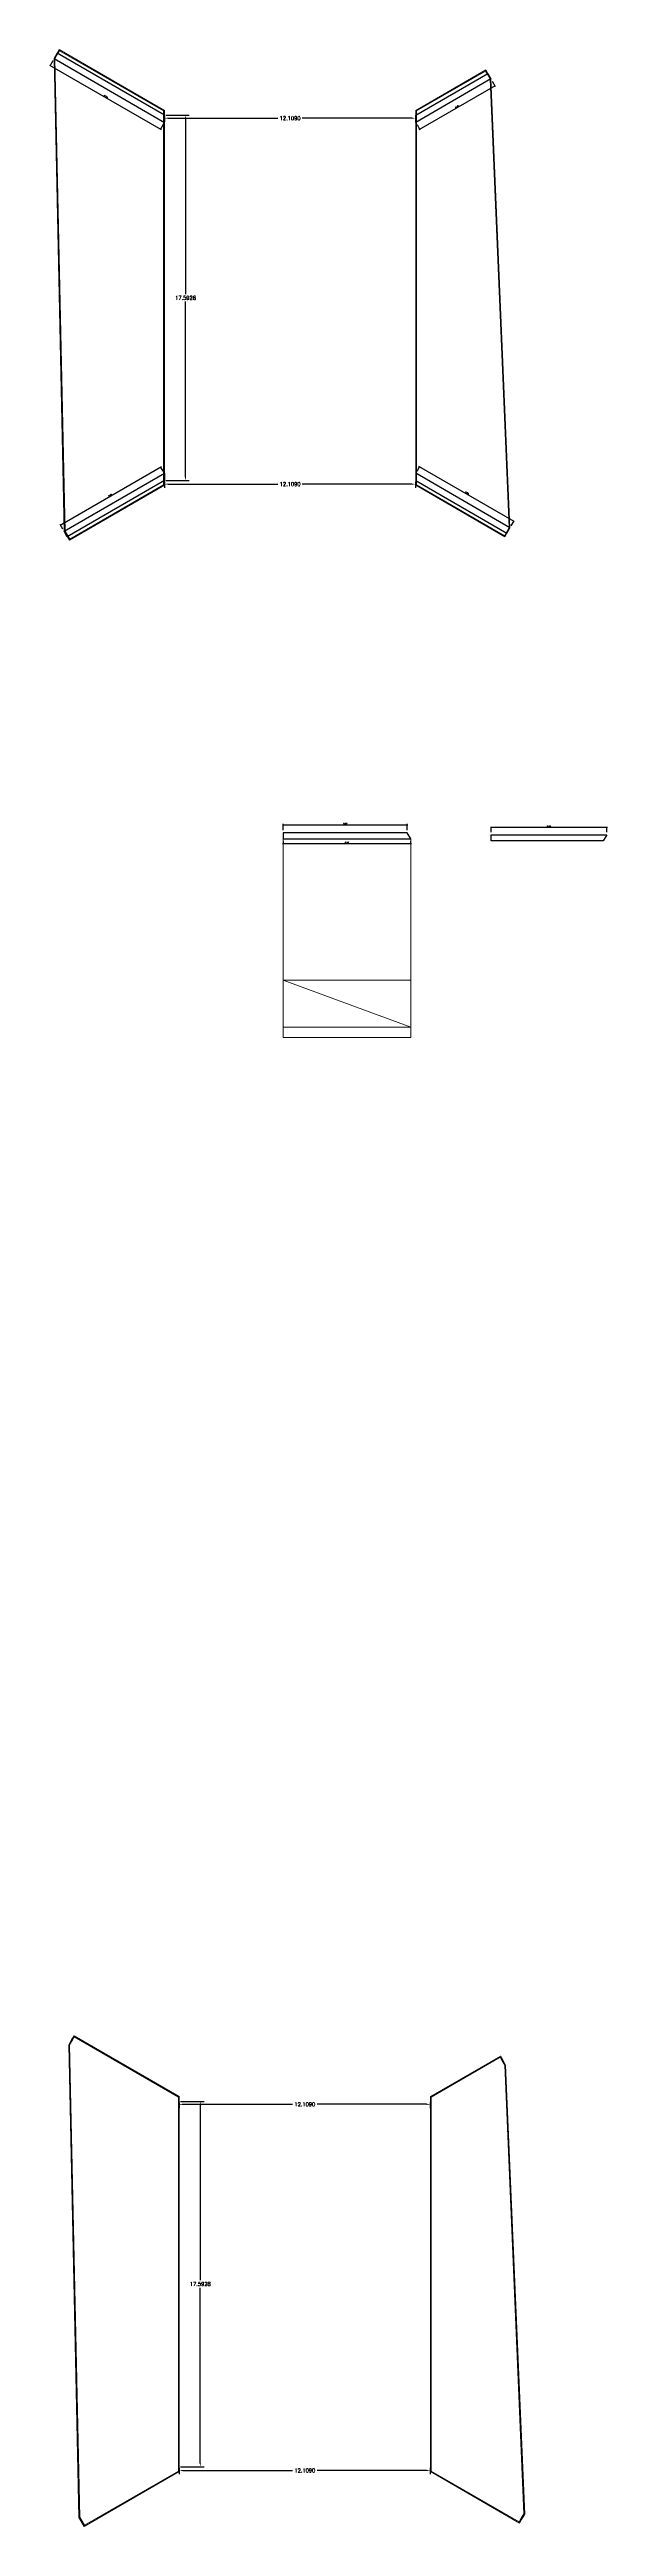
# Model space of a CAD drawing. Header units: metres. Extents: x 1291 to 1536, y 1774 to 1932.
# Drawn here: x 1431.8 to 1458.7, y 1810 to 1929.3 of the extents above; entities that cross this region are included whole.
import ezdxf

# ---------------------------------------------------------------- set-up
doc = ezdxf.new("R2010")
doc.units = ezdxf.units.M
doc.layers.add('Layer1', color=6, linetype='Continuous', lineweight=20)
doc.layers.add('YPSOM_CONTORNO AZUL', color=164, linetype='Continuous')
doc.styles.get("Standard").update_dxf_attribs({"font": 'simplex.shx'})
doc.styles.add('YPSOM-TEXTO', font='romans.shx')
doc.dimstyles.get("Standard").update_dxf_attribs({"dimtxt": 0.18, "dimasz": 0.18, "dimexe": 0.18, "dimexo": 0.0625, "dimgap": 0.09, "dimtad": 0, "dimtih": 1, "dimtoh": 1, "dimdec": 4, "dimzin": 0, "dimdsep": 46, "dimtxsty": 'Standard', "dimcen": 0.09, "dimadec": 0, "dimazin": 0, "dimtfac": 1, "dimtdec": 4, "dimtofl": 0, "dimtmove": 0, "dimatfit": 3, "dimfxl": 1, "dimtolj": 1, "dimtzin": 0, "dimarcsym": 0})
doc.dimstyles.new('YPSOM_25', dxfattribs={"dimscale": 0.025, "dimtxt": 2.5, "dimasz": 1.75, "dimexe": 1.25, "dimexo": 5, "dimtad": 1, "dimzin": 1, "dimdsep": 46, "dimtxsty": 'YPSOM-TEXTO', "dimblk": 'ARCHTICK', "dimcen": 0, "dimdle": 1.25, "dimclrd": 1, "dimclre": 9, "dimclrt": 2, "dimadec": 0, "dimazin": 0, "dimtfac": 1, "dimtmove": 0, "dimatfit": 3, "dimfxl": 1, "dimarcsym": 0})

# ---------------------------------------------------------------- blocks, each defined once
blk = doc.blocks.new('*D333')
at = {"layer": 'Defpoints', "color": 0, "transparency": 16777216}
for p in [(1438.07, 1830.46), (1439.09, 1830.46), (1438.07, 1812.87)]:
    blk.add_point(p, dxfattribs=at)
at = {"layer": 'Layer1', "color": 0, "lineweight": -2, "transparency": 16777216}
for p, q in [((1438.14, 1830.46), (1439.27, 1830.46)), ((1439.09, 1830.28), (1439.09, 1821.85)), ((1439.09, 1813.05), (1439.09, 1821.49)), ((1438.14, 1812.87), (1439.27, 1812.87))]:
    blk.add_line(p, q, dxfattribs=at)
at = {"layer": 'Layer1', "color": 0, "transparency": 16777216}
for points in [[(1439.06, 1830.28), (1439.12, 1830.28), (1439.09, 1830.46)], [(1439.06, 1813.05), (1439.12, 1813.05), (1439.09, 1812.87)]]:
    blk.add_solid(points, dxfattribs=at)
at = {"layer": 'Layer1', "color": 0, "transparency": 16777216, "insert": (1439.09, 1821.67), "char_height": 0.18, "attachment_point": 5}
blk.add_mtext('\\A1;17.5928', dxfattribs=at)
blk = doc.blocks.new('*D334')
at = {"layer": 'Defpoints', "color": 0, "transparency": 16777216}
for p in [(1438.07, 1830.46), (1450.18, 1830.46), (1450.18, 1830.32)]:
    blk.add_point(p, dxfattribs=at)
at = {"layer": 'Layer1', "color": 0, "lineweight": -2, "transparency": 16777216}
for p, q in [((1438.07, 1830.4), (1438.07, 1830.14)), ((1438.25, 1830.32), (1443.54, 1830.32)), ((1450, 1830.32), (1444.72, 1830.32)), ((1450.18, 1830.4), (1450.18, 1830.14))]:
    blk.add_line(p, q, dxfattribs=at)
at = {"layer": 'Layer1', "color": 0, "transparency": 16777216}
for points in [[(1438.25, 1830.35), (1438.25, 1830.29), (1438.07, 1830.32)], [(1450, 1830.35), (1450, 1830.29), (1450.18, 1830.32)]]:
    blk.add_solid(points, dxfattribs=at)
at = {"layer": 'Layer1', "color": 0, "transparency": 16777216, "insert": (1444.13, 1830.32), "char_height": 0.18, "attachment_point": 5}
blk.add_mtext('\\A1;12.1090', dxfattribs=at)
blk = doc.blocks.new('*D335')
at = {"layer": 'Defpoints', "color": 0, "transparency": 16777216}
for p in [(1438.07, 1812.87), (1450.18, 1812.87), (1450.18, 1812.69)]:
    blk.add_point(p, dxfattribs=at)
at = {"layer": 'Layer1', "color": 0, "lineweight": -2, "transparency": 16777216}
for p, q in [((1438.07, 1812.81), (1438.07, 1812.51)), ((1450.18, 1812.81), (1450.18, 1812.51)), ((1438.25, 1812.69), (1443.54, 1812.69)), ((1450, 1812.69), (1444.72, 1812.69))]:
    blk.add_line(p, q, dxfattribs=at)
at = {"layer": 'Layer1', "color": 0, "transparency": 16777216}
for points in [[(1438.25, 1812.72), (1438.25, 1812.66), (1438.07, 1812.69)], [(1450, 1812.72), (1450, 1812.66), (1450.18, 1812.69)]]:
    blk.add_solid(points, dxfattribs=at)
at = {"layer": 'Layer1', "color": 0, "transparency": 16777216, "insert": (1444.13, 1812.69), "char_height": 0.18, "attachment_point": 5}
blk.add_mtext('\\A1;12.1090', dxfattribs=at)
blk = doc.blocks.new('*D403')
at = {"layer": 'Defpoints', "color": 0, "transparency": 16777216}
for p in [(1437.36, 1926.1), (1438.38, 1926.1), (1437.36, 1908.5)]:
    blk.add_point(p, dxfattribs=at)
at = {"layer": 'Layer1', "color": 0, "lineweight": -2, "transparency": 16777216}
for p, q in [((1437.43, 1926.1), (1438.56, 1926.1)), ((1438.38, 1925.92), (1438.38, 1917.48)), ((1438.38, 1908.68), (1438.38, 1917.12)), ((1437.43, 1908.5), (1438.56, 1908.5))]:
    blk.add_line(p, q, dxfattribs=at)
at = {"layer": 'Layer1', "color": 0, "transparency": 16777216}
for points in [[(1438.35, 1925.92), (1438.41, 1925.92), (1438.38, 1926.1)], [(1438.35, 1908.68), (1438.41, 1908.68), (1438.38, 1908.5)]]:
    blk.add_solid(points, dxfattribs=at)
at = {"layer": 'Layer1', "color": 0, "transparency": 16777216, "insert": (1438.38, 1917.3), "char_height": 0.18, "attachment_point": 5}
blk.add_mtext('\\A1;17.5928', dxfattribs=at)
blk = doc.blocks.new('*D404')
at = {"layer": 'Defpoints', "color": 0, "transparency": 16777216}
for p in [(1437.36, 1926.1), (1449.47, 1926.1), (1449.47, 1925.95)]:
    blk.add_point(p, dxfattribs=at)
at = {"layer": 'Layer1', "color": 0, "lineweight": -2, "transparency": 16777216}
for p, q in [((1437.36, 1926.03), (1437.36, 1925.77)), ((1437.54, 1925.95), (1442.83, 1925.95)), ((1449.29, 1925.95), (1444.01, 1925.95)), ((1449.47, 1926.03), (1449.47, 1925.77))]:
    blk.add_line(p, q, dxfattribs=at)
at = {"layer": 'Layer1', "color": 0, "transparency": 16777216}
for points in [[(1437.54, 1925.98), (1437.54, 1925.92), (1437.36, 1925.95)], [(1449.29, 1925.98), (1449.29, 1925.92), (1449.47, 1925.95)]]:
    blk.add_solid(points, dxfattribs=at)
at = {"layer": 'Layer1', "color": 0, "transparency": 16777216, "insert": (1443.42, 1925.95), "char_height": 0.18, "attachment_point": 5}
blk.add_mtext('\\A1;12.1090', dxfattribs=at)
blk = doc.blocks.new('*D405')
at = {"layer": 'Defpoints', "color": 0, "transparency": 16777216}
for p in [(1437.36, 1908.5), (1449.47, 1908.5), (1449.47, 1908.33)]:
    blk.add_point(p, dxfattribs=at)
at = {"layer": 'Layer1', "color": 0, "lineweight": -2, "transparency": 16777216}
for p, q in [((1437.36, 1908.44), (1437.36, 1908.15)), ((1437.54, 1908.33), (1442.83, 1908.33)), ((1449.29, 1908.33), (1444.01, 1908.33)), ((1449.47, 1908.44), (1449.47, 1908.15))]:
    blk.add_line(p, q, dxfattribs=at)
at = {"layer": 'Layer1', "color": 0, "transparency": 16777216}
for points in [[(1437.54, 1908.36), (1437.54, 1908.3), (1437.36, 1908.33)], [(1449.29, 1908.36), (1449.29, 1908.3), (1449.47, 1908.33)]]:
    blk.add_solid(points, dxfattribs=at)
at = {"layer": 'Layer1', "color": 0, "transparency": 16777216, "insert": (1443.42, 1908.33), "char_height": 0.18, "attachment_point": 5}
blk.add_mtext('\\A1;12.1090', dxfattribs=at)
blk = doc.blocks.new('_ArchTick')
at = {"color": 0, "linetype": 'ByBlock', "const_width": 0.15}
blk.add_lwpolyline([(-0.5, -0.5), (0.5, 0.5)], dxfattribs=at)
blk = doc.blocks.new('*D449')
at = {"layer": 'Defpoints', "color": 0, "transparency": 16777216}
for p in [(1443.09, 1891.55), (1449.06, 1891.93), (1449.06, 1891.55)]:
    blk.add_point(p, dxfattribs=at)
at = {"layer": 'Layer1', "color": 1, "lineweight": -2, "transparency": 16777216}
blk.add_line((1443.06, 1891.93), (1449.09, 1891.93), dxfattribs=at)
at = {"layer": 'Layer1', "color": 9, "lineweight": -2, "transparency": 16777216}
for p, q in [((1443.09, 1891.67), (1443.09, 1891.97)), ((1449.06, 1891.67), (1449.06, 1891.97))]:
    blk.add_line(p, q, dxfattribs=at)
at = {"layer": 'Layer1', "color": 1, "lineweight": -2, "transparency": 16777216, "xscale": 0.04375, "yscale": 0.04375, "zscale": 0.04375, "rotation": 180}
blk.add_blockref('_ArchTick', (1443.09, 1891.93), dxfattribs=at)
at = {"layer": 'Layer1', "color": 1, "lineweight": -2, "transparency": 16777216, "xscale": 0.04375, "yscale": 0.04375, "zscale": 0.04375}
blk.add_blockref('_ArchTick', (1449.06, 1891.93), dxfattribs=at)
at = {"layer": 'Layer1', "color": 2, "transparency": 16777216, "insert": (1446.08, 1891.98), "char_height": 0.0625, "attachment_point": 5, "style": 'YPSOM-TEXTO'}
blk.add_mtext('5.97', dxfattribs=at)
blk = doc.blocks.new('*D450')
at = {"layer": 'Defpoints', "color": 0, "transparency": 16777216}
for p in [(1443.09, 1891.25), (1449.23, 1891.25), (1449.23, 1891.02)]:
    blk.add_point(p, dxfattribs=at)
at = {"layer": 'Layer1', "color": 1, "lineweight": -2, "transparency": 16777216}
blk.add_line((1443.06, 1891.02), (1449.27, 1891.02), dxfattribs=at)
at = {"layer": 'Layer1', "color": 9, "lineweight": -2, "transparency": 16777216}
for p, q in [((1443.09, 1891.12), (1443.09, 1890.99)), ((1449.23, 1891.12), (1449.23, 1890.99))]:
    blk.add_line(p, q, dxfattribs=at)
at = {"layer": 'Layer1', "color": 1, "lineweight": -2, "transparency": 16777216, "xscale": 0.04375, "yscale": 0.04375, "zscale": 0.04375, "rotation": 180}
blk.add_blockref('_ArchTick', (1443.09, 1891.02), dxfattribs=at)
at = {"layer": 'Layer1', "color": 1, "lineweight": -2, "transparency": 16777216, "xscale": 0.04375, "yscale": 0.04375, "zscale": 0.04375}
blk.add_blockref('_ArchTick', (1449.23, 1891.02), dxfattribs=at)
at = {"layer": 'Layer1', "color": 2, "transparency": 16777216, "insert": (1446.16, 1891.07), "char_height": 0.0625, "attachment_point": 5, "style": 'YPSOM-TEXTO'}
blk.add_mtext('6.14', dxfattribs=at)
blk = doc.blocks.new('*D451')
at = {"layer": 'Defpoints', "color": 0, "transparency": 16777216}
for p in [(1432.04, 1928.82), (1437.17, 1925.42), (1437.36, 1925.75)]:
    blk.add_point(p, dxfattribs=at)
at = {"layer": 'Layer1', "color": 1, "lineweight": -2, "transparency": 16777216}
blk.add_line((1431.82, 1928.51), (1437.2, 1925.4), dxfattribs=at)
at = {"layer": 'Layer1', "color": 9, "lineweight": -2, "transparency": 16777216}
for p, q in [((1431.98, 1928.71), (1431.84, 1928.46)), ((1437.3, 1925.64), (1437.16, 1925.39))]:
    blk.add_line(p, q, dxfattribs=at)
at = {"layer": 'Layer1', "color": 1, "lineweight": -2, "transparency": 16777216, "xscale": 0.04375, "yscale": 0.04375, "zscale": 0.04375}
for p, rotation in [((1431.85, 1928.49), 150.0000000210966), ((1437.17, 1925.42), 330.0000000210966)]:
    blk.add_blockref('_ArchTick', p, dxfattribs=dict(at, rotation=rotation))
at = {"layer": 'Layer1', "color": 2, "transparency": 16777216, "insert": (1434.54, 1926.99), "char_height": 0.0625, "attachment_point": 5, "rotation": 330, "style": 'YPSOM-TEXTO'}
blk.add_mtext('6.14', dxfattribs=at)
blk = doc.blocks.new('*D452')
at = {"layer": 'Defpoints', "color": 0, "transparency": 16777216}
for p in [(1437.36, 1908.85), (1432.36, 1906.36), (1432.53, 1906.06)]:
    blk.add_point(p, dxfattribs=at)
at = {"layer": 'Layer1', "color": 1, "lineweight": -2, "transparency": 16777216}
blk.add_line((1437.22, 1909.16), (1432.33, 1906.34), dxfattribs=at)
at = {"layer": 'Layer1', "color": 9, "lineweight": -2, "transparency": 16777216}
for p, q in [((1437.3, 1908.96), (1437.18, 1909.17)), ((1432.47, 1906.17), (1432.34, 1906.38))]:
    blk.add_line(p, q, dxfattribs=at)
at = {"layer": 'Layer1', "color": 1, "lineweight": -2, "transparency": 16777216, "xscale": 0.04375, "yscale": 0.04375, "zscale": 0.04375}
for p, rotation in [((1437.19, 1909.15), 30.00000002053618), ((1432.36, 1906.36), 210.0000000205362)]:
    blk.add_blockref('_ArchTick', p, dxfattribs=dict(at, rotation=rotation))
at = {"layer": 'Layer1', "color": 2, "transparency": 16777216, "insert": (1434.75, 1907.79), "char_height": 0.0625, "attachment_point": 5, "rotation": 30, "style": 'YPSOM-TEXTO'}
blk.add_mtext('5.58', dxfattribs=at)
blk = doc.blocks.new('*D453')
at = {"layer": 'Defpoints', "color": 0, "transparency": 16777216}
for p in [(1453.11, 1891.79), (1453.11, 1891.45), (1458.69, 1891.45)]:
    blk.add_point(p, dxfattribs=at)
at = {"layer": 'Layer1', "color": 1, "lineweight": -2, "transparency": 16777216}
blk.add_line((1458.72, 1891.79), (1453.08, 1891.79), dxfattribs=at)
at = {"layer": 'Layer1', "color": 9, "lineweight": -2, "transparency": 16777216}
for p, q in [((1453.11, 1891.58), (1453.11, 1891.83)), ((1458.69, 1891.58), (1458.69, 1891.83))]:
    blk.add_line(p, q, dxfattribs=at)
at = {"layer": 'Layer1', "color": 1, "lineweight": -2, "transparency": 16777216, "xscale": 0.04375, "yscale": 0.04375, "zscale": 0.04375}
for p, rotation in [((1453.11, 1891.79), 179.9999999999976), ((1458.69, 1891.79), 359.9999999999977)]:
    blk.add_blockref('_ArchTick', p, dxfattribs=dict(at, rotation=rotation))
at = {"layer": 'Layer1', "color": 2, "transparency": 16777216, "insert": (1455.9, 1891.84), "char_height": 0.0625, "attachment_point": 5, "style": 'YPSOM-TEXTO'}
blk.add_mtext('5.58', dxfattribs=at)
blk = doc.blocks.new('*D454')
at = {"layer": 'Defpoints', "color": 0, "transparency": 16777216}
for p in [(1453.1, 1927.84), (1453.29, 1927.51), (1449.47, 1925.75)]:
    blk.add_point(p, dxfattribs=at)
at = {"layer": 'Layer1', "color": 1, "lineweight": -2, "transparency": 16777216}
blk.add_line((1449.64, 1925.4), (1453.32, 1927.52), dxfattribs=at)
at = {"layer": 'Layer1', "color": 9, "lineweight": -2, "transparency": 16777216}
for p, q in [((1453.16, 1927.74), (1453.31, 1927.48)), ((1449.54, 1925.64), (1449.68, 1925.39))]:
    blk.add_line(p, q, dxfattribs=at)
at = {"layer": 'Layer1', "color": 1, "lineweight": -2, "transparency": 16777216, "xscale": 0.04375, "yscale": 0.04375, "zscale": 0.04375}
for p, rotation in [((1453.29, 1927.51), 30.00000002011892), ((1449.67, 1925.42), 210.0000000201189)]:
    blk.add_blockref('_ArchTick', p, dxfattribs=dict(at, rotation=rotation))
at = {"layer": 'Layer1', "color": 2, "transparency": 16777216, "insert": (1451.46, 1926.5), "char_height": 0.0625, "attachment_point": 5, "rotation": 30, "style": 'YPSOM-TEXTO'}
blk.add_mtext('4.19', dxfattribs=at)
blk = doc.blocks.new('*D455')
at = {"layer": 'Defpoints', "color": 0, "transparency": 16777216}
for p in [(1449.47, 1908.85), (1449.66, 1909.17), (1454.02, 1906.23)]:
    blk.add_point(p, dxfattribs=at)
at = {"layer": 'Layer1', "color": 9, "lineweight": -2, "transparency": 16777216}
for p, q in [((1449.54, 1908.96), (1449.67, 1909.19)), ((1454.08, 1906.33), (1454.22, 1906.57))]:
    blk.add_line(p, q, dxfattribs=at)
at = {"layer": 'Layer1', "color": 1, "lineweight": -2, "transparency": 16777216}
blk.add_line((1454.23, 1906.53), (1449.63, 1909.18), dxfattribs=at)
at = {"layer": 'Layer1', "color": 1, "lineweight": -2, "transparency": 16777216, "xscale": 0.04375, "yscale": 0.04375, "zscale": 0.04375}
for p, rotation in [((1449.66, 1909.17), 150.0000000184892), ((1454.2, 1906.54), 330.0000000184892)]:
    blk.add_blockref('_ArchTick', p, dxfattribs=dict(at, rotation=rotation))
at = {"layer": 'Layer1', "color": 2, "transparency": 16777216, "insert": (1451.95, 1907.9), "char_height": 0.0625, "attachment_point": 5, "rotation": 330, "style": 'YPSOM-TEXTO'}
blk.add_mtext('5.25', dxfattribs=at)

msp = doc.modelspace()

# ---------------------------------------------------------------- linework, layer by layer
at = {"layer": 'Layer1', "color": 4}
for p, q in [((1443.08982, 1891.24507), (1443.08982, 1881.68483)), ((1449.23417, 1891.24507), (1449.23417, 1881.68483)), ((1443.08982, 1884.45483), (1449.23417, 1884.45483)), ((1443.08982, 1882.18483), (1449.23417, 1882.18483)), ((1443.08982, 1881.68483), (1449.23417, 1881.68483))]:
    msp.add_line(p, q, dxfattribs=at)
at = {"layer": 'Layer1'}
for points in [[(1432.2936, 1929.25582), (1437.36477, 1926.32798), (1437.36477, 1926.09704), (1437.36477, 1925.75063), (1437.36477, 1908.85063), (1437.36477, 1908.50422), (1437.36477, 1908.27328), (1432.7812, 1905.62695), (1432.5312, 1906.05997), (1432.0436, 1928.8228), (1432.1936, 1929.08261)], [(1432.30825, 1929.20118), (1437.32477, 1926.30489), (1437.32477, 1926.09704), (1437.32477, 1925.75063), (1437.32477, 1908.85063), (1437.32477, 1908.50422), (1437.32477, 1908.29637), (1432.79584, 1905.6816), (1432.57097, 1906.07108), (1432.08384, 1928.81249), (1432.22825, 1929.06261)], [(1449.47377, 1926.32798), (1452.84851, 1928.27639), (1452.94851, 1928.10318), (1453.09851, 1927.84338), (1454.0192, 1906.22632), (1453.8692, 1905.96651), (1453.7692, 1905.79331), (1449.47377, 1908.27328), (1449.47377, 1908.50422), (1449.47377, 1908.85063), (1449.47377, 1925.75063), (1449.47377, 1926.09704)], [(1449.51377, 1926.30489), (1452.83387, 1928.22175), (1452.91387, 1928.08318), (1453.05896, 1927.83187), (1453.97874, 1906.23624), (1453.83456, 1905.98651), (1453.75456, 1905.84795), (1449.51377, 1908.29637), (1449.51377, 1908.50422), (1449.51377, 1908.85063), (1449.51377, 1925.75063), (1449.51377, 1926.09704)], [(1433.00315, 1833.62353), (1438.07431, 1830.69569), (1438.07431, 1830.46475), (1438.07431, 1830.11834), (1438.07431, 1813.21834), (1438.07431, 1812.87193), (1438.07431, 1812.64099), (1433.49074, 1809.99467), (1433.24074, 1810.42768), (1432.75315, 1833.19052), (1432.90315, 1833.45033)], [(1433.01779, 1833.56889), (1438.03431, 1830.6726), (1438.03431, 1830.46475), (1438.03431, 1830.11834), (1438.03431, 1813.21834), (1438.03431, 1812.87193), (1438.03431, 1812.66409), (1433.50538, 1810.04931), (1433.28051, 1810.4388), (1432.79338, 1833.1802), (1432.93779, 1833.43033)], [(1450.18331, 1830.69569), (1453.55806, 1832.6441), (1453.65806, 1832.4709), (1453.80806, 1832.21109), (1454.72875, 1810.59404), (1454.57875, 1810.33423), (1454.47875, 1810.16102), (1450.18331, 1812.64099), (1450.18331, 1812.87193), (1450.18331, 1813.21834), (1450.18331, 1830.11834), (1450.18331, 1830.46475)], [(1450.22331, 1830.6726), (1453.54342, 1832.58946), (1453.62342, 1832.4509), (1453.76851, 1832.19959), (1454.68829, 1810.60396), (1454.54411, 1810.35423), (1454.46411, 1810.21566), (1450.22331, 1812.66409), (1450.22331, 1812.87193), (1450.22331, 1813.21834), (1450.22331, 1830.11834), (1450.22331, 1830.46475)]]:
    msp.add_lwpolyline(points, close=True, dxfattribs=at)
at = {"layer": 'Layer1', "color": 5, "flags": 128}
msp.add_lwpolyline([(1443.08982, 1884.45483), (1449.23417, 1882.18483), (1449.23417, 1881.68483), (1443.08982, 1881.68483)], close=True, dxfattribs=at)
at = {"layer": 'YPSOM_CONTORNO AZUL'}
for points in [[(1437.36477, 1925.75063), (1437.36477, 1926.09704), (1432.1936, 1929.08261), (1432.0436, 1928.8228), (1437.36477, 1925.75063)], [(1449.47377, 1925.75063), (1449.47377, 1926.09704), (1452.94851, 1928.10318), (1453.09851, 1927.84338), (1449.47377, 1925.75063)], [(1432.5312, 1906.05997), (1437.36477, 1908.85063), (1437.36477, 1908.50422), (1432.6812, 1905.80016), (1432.5312, 1906.05997)], [(1449.47377, 1908.85063), (1449.47377, 1908.50422), (1453.8692, 1905.96651), (1454.0192, 1906.22632), (1449.47377, 1908.85063)], [(1449.23417, 1891.24507), (1449.06096, 1891.54507), (1443.08982, 1891.54507), (1443.08982, 1891.24507), (1449.23417, 1891.24507)], [(1453.10992, 1891.45221), (1458.69124, 1891.45221), (1458.51804, 1891.15221), (1453.10992, 1891.15221), (1453.10992, 1891.45221)]]:
    msp.add_lwpolyline(points, dxfattribs=at)

# ---------------------------------------------------------------- dimensions: what is measured, and where the dimension line sits
at = {"layer": 'Layer1', "color": 5}
for p1, p2, distance, picture, middle in [((1432.0436, 1928.8228), (1437.36477, 1925.75063), -0.38473, '*D451', (1434.53526, 1926.99413)), ((1449.47377, 1925.75063), (1453.09851, 1927.84338), -0.38708, '*D454', (1451.45624, 1926.50238)), ((1437.36477, 1908.85063), (1432.5312, 1906.05997), -0.34191, '*D452', (1434.75359, 1907.79199)), ((1454.0192, 1906.22632), (1449.47377, 1908.85063), -0.36481, '*D455', (1451.95233, 1907.895)), ((1458.69124, 1891.45221), (1453.10992, 1891.45221), -0.34191, '*D453', (1455.90058, 1891.84099))]:
    dim = msp.add_aligned_dim(p1=p1, p2=p2, distance=distance, dimstyle='YPSOM_25', dxfattribs=at)
    dim.commit()
    dim.dimension.update_dxf_attribs({"geometry": picture, "text_midpoint": middle})
at = {"layer": 'Layer1'}
for p1, p2, distance, picture, middle in [((1437.36477, 1908.50422), (1437.36477, 1926.09704), -1.01409, '*D403', (1438.37886, 1917.30063)), ((1437.36477, 1926.09704), (1449.47377, 1926.09704), -0.14921, '*D404', (1443.41927, 1925.94783)), ((1437.36477, 1908.50422), (1449.47377, 1908.50424), -0.17849, '*D405', (1443.41927, 1908.32574)), ((1438.07431, 1812.87193), (1438.07431, 1830.46475), -1.01409, '*D333', (1439.0884, 1821.66834)), ((1438.07431, 1830.46475), (1450.18331, 1830.46475), -0.14921, '*D334', (1444.12881, 1830.31555)), ((1438.07431, 1812.87193), (1450.18331, 1812.87196), -0.17849, '*D335', (1444.12881, 1812.69345))]:
    dim = msp.add_aligned_dim(p1=p1, p2=p2, distance=distance, dimstyle='Standard', dxfattribs=at)
    dim.commit()
    dim.dimension.update_dxf_attribs({"geometry": picture, "text_midpoint": middle})
at = {"layer": 'Layer1', "color": 4}
for p1, p2, distance, picture, middle in [((1443.08982, 1891.54507), (1449.06096, 1891.54507), 0.3887, '*D449', (1446.07539, 1891.98064)), ((1443.08982, 1891.24507), (1449.23417, 1891.24507), -0.22263, '*D450', (1446.16199, 1891.06932))]:
    dim = msp.add_aligned_dim(p1=p1, p2=p2, distance=distance, dimstyle='YPSOM_25', dxfattribs=at)
    dim.commit()
    dim.dimension.update_dxf_attribs({"geometry": picture, "text_midpoint": middle})

doc.saveas('drawing.dxf')
